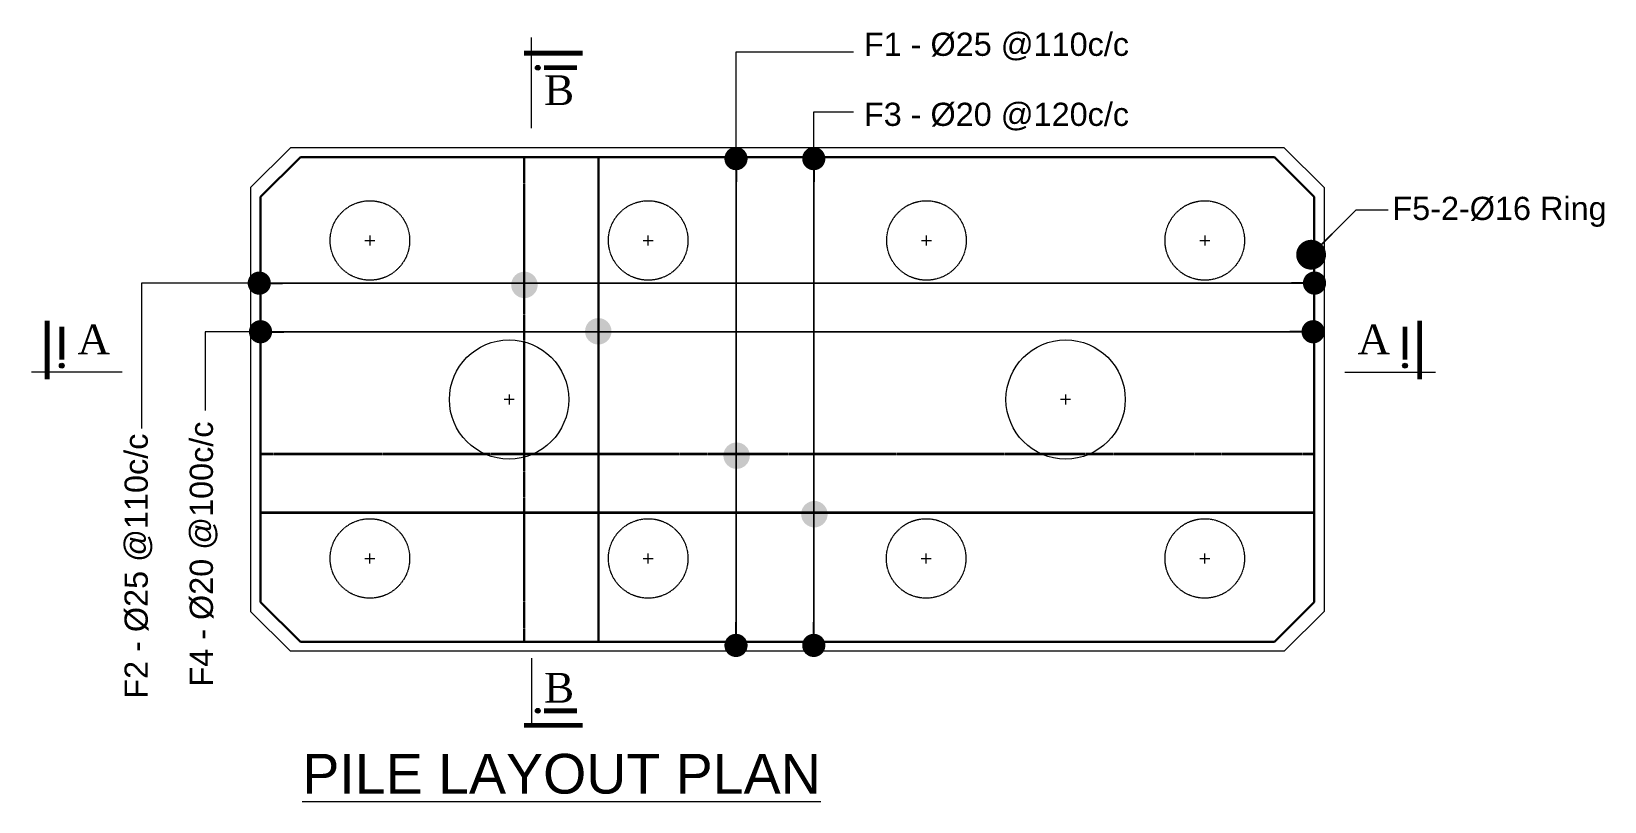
# Model space of a CAD drawing. Header units: millimetres. Extents: x -571543 to 35267, y -84886 to 197746.
# Drawn here: x -402824 to -390953, y 26899 to 32712 of the extents above; entities that cross this region are included whole.
import ezdxf

# ---------------------------------------------------------------- set-up
doc = ezdxf.new("R2010")
doc.units = ezdxf.units.MM
doc.linetypes.add('DASHED', pattern=[0.75, 0.5, -0.25])
for name, color, linetype, lineweight in [('Center Line', 34, 'Continuous', 15), ('Dimision', 96, 'Continuous', 18), ('Hatching', 65, 'Continuous', 20), ('Pile', 11, 'Continuous', 15), ('Rod', 12, 'Continuous', 30), ('Rod -2', 5, 'Continuous', 35), ('Text', 7, 'Continuous', 15)]:
    doc.layers.add(name, color=color, linetype=linetype, lineweight=lineweight)
doc.styles.add('ROMANS', font='arial.ttf', dxfattribs={"height": 200})
doc.styles.get("Standard").update_dxf_attribs({"font": 'times.ttf'})
doc.dimstyles.new('ISO-25', dxfattribs={"dimtxt": 175, "dimasz": 100, "dimexe": 65, "dimexo": 115.625, "dimgap": 40, "dimtad": 1, "dimtoh": 1, "dimdec": 0, "dimtxsty": 'Standard', "dimblk": 'DOT', "dimcen": 300, "dimclrd": 256, "dimclre": 256, "dimclrt": 256, "dimadec": 0, "dimazin": 0, "dimtfac": 1, "dimtdec": 0, "dimtix": 1, "dimtmove": 0, "dimatfit": 3, "dimldrblk": 'DOT', "dimfxl": 75, "dimlwd": -1, "dimarcsym": 0})

msp = doc.modelspace()

# ---------------------------------------------------------------- texts
at = {"layer": 'Text', "style": 'ROMANS'}
for s, p in [('F1 - %%C25 @110c/c ', (-396541.8, 32527.4)), ('F3 - %%C20 @120c/c ', (-396541.8, 31998.8)), ('F5-2-%%C16 Ring', (-392553.9, 31288.8))]:
    msp.add_text(s, height=175, dxfattribs=at).set_placement(p)
at = {"layer": 'Text'}
for s, p in [('B', (-398954.6, 32156.7)), ('A', (-402475.8, 30275.8)), ('A', (-392815.6, 30275.8)), ('B', (-398954.6, 27646))]:
    msp.add_text(s, height=224.2, dxfattribs=at).set_placement(p)
at = {"layer": 'Text', "style": 'ROMANS'}
for s, p in [('F4 - %%C20 @100c/c ', (-401454.3, 27766.9)), ('F2 - %%C25 @110c/c ', (-401946.2, 27675.5))]:
    msp.add_text(s, height=175, rotation=90, dxfattribs=at).set_placement(p)
at = {"layer": 'Text', "insert": (-400779.9, 27259.2), "char_height": 300, "width": 17029.005, "attachment_point": 1, "style": 'ROMANS'}
msp.add_mtext('{\\LPILE LAYOUT PLAN }', dxfattribs=at)

# ---------------------------------------------------------------- blocks, each defined once
blk = doc.blocks.new('_Dot')
at = {"color": 0, "linetype": 'ByBlock', "lineweight": -2}
blk.add_line((-0.5, 0), (-1, 0), dxfattribs=at)
at = {"color": 0, "linetype": 'ByBlock', "const_width": 0.5}
blk.add_lwpolyline([(-0.25, 0, 1), (0.25, 0, 1)], format="xyb", close=True, dxfattribs=at)

# ---------------------------------------------------------------- hatches: boundary and pattern name
at = {"layer": 'Dimision', "ltscale": 5}
h = msp.add_hatch(color=256, dxfattribs=at)
h.paths.add_polyline_path([(-399203.8, 30798.8, 1), (-399003.8, 30798.8)])
h.paths.add_polyline_path([(-399203.8, 30798.8), (-399003.8, 30798.8, 1)])
h = msp.add_hatch(color=256, dxfattribs=at)
h.paths.add_polyline_path([(-398646.4, 30448.6, 1), (-398446.4, 30448.6)])
h.paths.add_polyline_path([(-398646.4, 30448.6), (-398446.4, 30448.6, 1)])
h = msp.add_hatch(color=256, dxfattribs=at)
h.paths.add_polyline_path([(-397602.4, 29509.8, 1), (-397402.4, 29509.8)])
h.paths.add_polyline_path([(-397602.4, 29509.8), (-397402.4, 29509.8, 1)])
h = msp.add_hatch(color=256, dxfattribs=at)
h.paths.add_polyline_path([(-397015.6, 29068.3, 1), (-396815.6, 29068.3)])
h.paths.add_polyline_path([(-397015.6, 29068.3), (-396815.6, 29068.3, 1)])
at = {"layer": 'Text'}
for points in [[(-398984.8, 32437.8, 1), (-399020.7, 32437.8, 1)], [(-402594.8, 30207, 1), (-402594.8, 30171.1, 1)], [(-392458.6, 30207, -1), (-392458.6, 30171.1, -1)], [(-398984.8, 27584.1, -1), (-399020.7, 27584.1, -1)]]:
    msp.add_hatch(color=256, dxfattribs=at).paths.add_polyline_path(points)

# ---------------------------------------------------------------- linework, layer by layer
at = {"layer": 'Center Line'}
for p, q in [((-400307.2, 31134.1), (-400232.2, 31134.1)), ((-400307.2, 31134.1), (-400232.2, 31134.1)), ((-400269.7, 31171.6), (-400269.7, 31096.6)), ((-398207.2, 31134.1), (-398132.2, 31134.1)), ((-398207.2, 31134.1), (-398132.2, 31134.1)), ((-398169.7, 31096.6), (-398169.7, 31171.6)), ((-396107.2, 31134.1), (-396032.2, 31134.1)), ((-396069.7, 31096.6), (-396069.7, 31171.6)), ((-394007.2, 31134.1), (-393932.2, 31134.1)), ((-394007.2, 31134.1), (-393932.2, 31134.1)), ((-393969.7, 31171.6), (-393969.7, 31096.6)), ((-399182.2, 29934.1), (-399257.2, 29934.1)), ((-399219.7, 29971.6), (-399219.7, 29896.6)), ((-394982.2, 29934.1), (-395057.2, 29934.1)), ((-395019.7, 29971.6), (-395019.7, 29896.6)), ((-400307.2, 28734.1), (-400232.2, 28734.1)), ((-400269.7, 28696.6), (-400269.7, 28771.6)), ((-398207.2, 28734.1), (-398132.2, 28734.1)), ((-398207.2, 28734.1), (-398132.2, 28734.1)), ((-398169.7, 28696.6), (-398169.7, 28771.6)), ((-396109.9, 28734.1), (-396034.9, 28734.1)), ((-396072.4, 28696.6), (-396072.4, 28771.6)), ((-394007.2, 28734.1), (-393932.2, 28734.1)), ((-394007.2, 28734.1), (-393932.2, 28734.1)), ((-393969.7, 28696.6), (-393969.7, 28771.6))]:
    msp.add_line(p, q, dxfattribs=at)
at = {"layer": 'Dimision', "ltscale": 3}
msp.add_line((-399050.9, 27980.7), (-399050.9, 27462.5), dxfattribs=at)
at = {"layer": 'Hatching', "linetype": 'DASHED', "ltscale": 7}
for centre in [(-400269.7, 31134.1), (-398169.7, 31134.1), (-396069.7, 31134.1), (-393969.7, 31134.1), (-400269.7, 28734.1), (-398169.7, 28734.1), (-396072.4, 28734.1), (-393969.7, 28734.1)]:
    msp.add_circle(centre, 300, dxfattribs=at)
at = {"layer": 'Pile', "ltscale": 3}
for p, q in [((-401169.7, 31534.1), (-400869.7, 31834.1)), ((-393369.7, 31834.1), (-400869.7, 31834.1)), ((-393069.7, 31534.1), (-393369.7, 31834.1)), ((-401169.7, 31534.1), (-401169.7, 28334.1)), ((-393069.7, 31534.1), (-393069.7, 28334.1)), ((-400869.7, 28034.1), (-401169.7, 28334.1)), ((-393369.7, 28034.1), (-393069.7, 28334.1)), ((-393369.7, 28034.1), (-400869.7, 28034.1))]:
    msp.add_line(p, q, dxfattribs=at)
for centre in [(-399219.7, 29934.1), (-395019.7, 29934.1)]:
    msp.add_circle(centre, 450, dxfattribs=at)
at = {"layer": 'Rod', "ltscale": 0.1}
for p, q in [((-401094.7, 31464.1), (-400794.7, 31764.1)), ((-393444.7, 31764.1), (-400794.7, 31764.1)), ((-398544, 31764.1), (-398544, 28104.1)), ((-393144.7, 31464.1), (-393444.7, 31764.1)), ((-401094.7, 31464.1), (-401094.7, 28404.1)), ((-393144.7, 31464.1), (-393144.7, 28404.1)), ((-400794.7, 28104.1), (-401094.7, 28404.1)), ((-393444.7, 28104.1), (-393144.7, 28404.1)), ((-393444.7, 28104.1), (-400794.7, 28104.1))]:
    msp.add_line(p, q, dxfattribs=at)
at = {"layer": 'Rod', "linetype": 'DASHED', "ltscale": 5}
msp.add_line((-399104.8, 31764.1), (-399104.8, 28104.1), dxfattribs=at)
at = {"layer": 'Rod -2', "linetype": 'DASHED', "ltscale": 5}
msp.add_line((-393144.7, 29520), (-401094.7, 29520), dxfattribs=at)
at = {"layer": 'Rod -2', "ltscale": 0.02}
msp.add_line((-393144.7, 29078.5), (-401094.7, 29078.5), dxfattribs=at)
at = {"layer": 'Text'}
for p, q in [((-399050.9, 31982.5), (-399050.9, 32666.6)), ((-402139.5, 30140.9), (-402823.7, 30140.9)), ((-392913.9, 30140.9), (-392229.8, 30140.9))]:
    msp.add_line(p, q, dxfattribs=at)
at = {"layer": 'Text', "const_width": 35.9}
for points in [[(-399105.7, 32548), (-398663.4, 32548)], [(-398957.2, 32437.8), (-398707.7, 32437.8)], [(-402705, 30086.1), (-402705, 30528.4)], [(-392348.4, 30086.1), (-392348.4, 30528.4)], [(-402594.8, 30234.6), (-402594.8, 30484.1)], [(-392458.6, 30234.6), (-392458.6, 30484.1)], [(-398957.2, 27584.1), (-398707.7, 27584.1)], [(-399105.7, 27473.9), (-398663.4, 27473.9)]]:
    msp.add_lwpolyline(points, dxfattribs=at)
at = {"layer": 'Text'}
for centre in [(-399002.7, 32437.8), (-402594.8, 30189.1), (-392458.6, 30189.1), (-399002.7, 27584.1)]:
    msp.add_circle(centre, 17.9, dxfattribs=at)

msp.set_redraw_order([(e.dxf.handle, doc.entitydb.next_handle()) for e in msp.query("TEXT MTEXT ATTDEF DIMENSION ARC_DIMENSION")])  # texts and dimensions are drawn at this point

# ---------------------------------------------------------------- leaders
at = {"layer": 'Dimision', "ltscale": 5}
for points, override in [([(-397507.1, 28077.7), (-397507.1, 32558.9), (-396621.5, 32558.9)], {"dimasz": 175, "dimtad": 0}), ([(-396920.3, 28077.7), (-396920.3, 32104.5), (-396621.5, 32104.5)], {"dimasz": 175, "dimtad": 0}), ([(-397507.1, 31751.8), (-397507.1, 28077.7)], {"dimasz": 175, "dimtad": 0}), ([(-396920.3, 31751.8), (-396920.3, 28077.7)], {"dimasz": 175, "dimtad": 0}), ([(-393167.3, 31026.7), (-392827.9, 31364.5), (-392585, 31364.4)], {"dimasz": 225, "dimtad": 0}), ([(-393141.4, 30812.4), (-401993.8, 30812), (-401993.8, 29714.6)], {"dimasz": 175, "dimtad": 0}), ([(-401104.5, 30812), (-393141.4, 30812.4)], {"dimasz": 175, "dimtad": 0}), ([(-393151.9, 30445.2), (-401513.2, 30445.2), (-401513.2, 29851.9)], {"dimasz": 175, "dimtad": 0}), ([(-401095.1, 30445.2), (-393151.9, 30445.2)], {"dimasz": 175, "dimtad": 0})]:
    msp.add_leader(points, dimstyle='ISO-25', override=override, dxfattribs=at)

doc.saveas('drawing.dxf')
